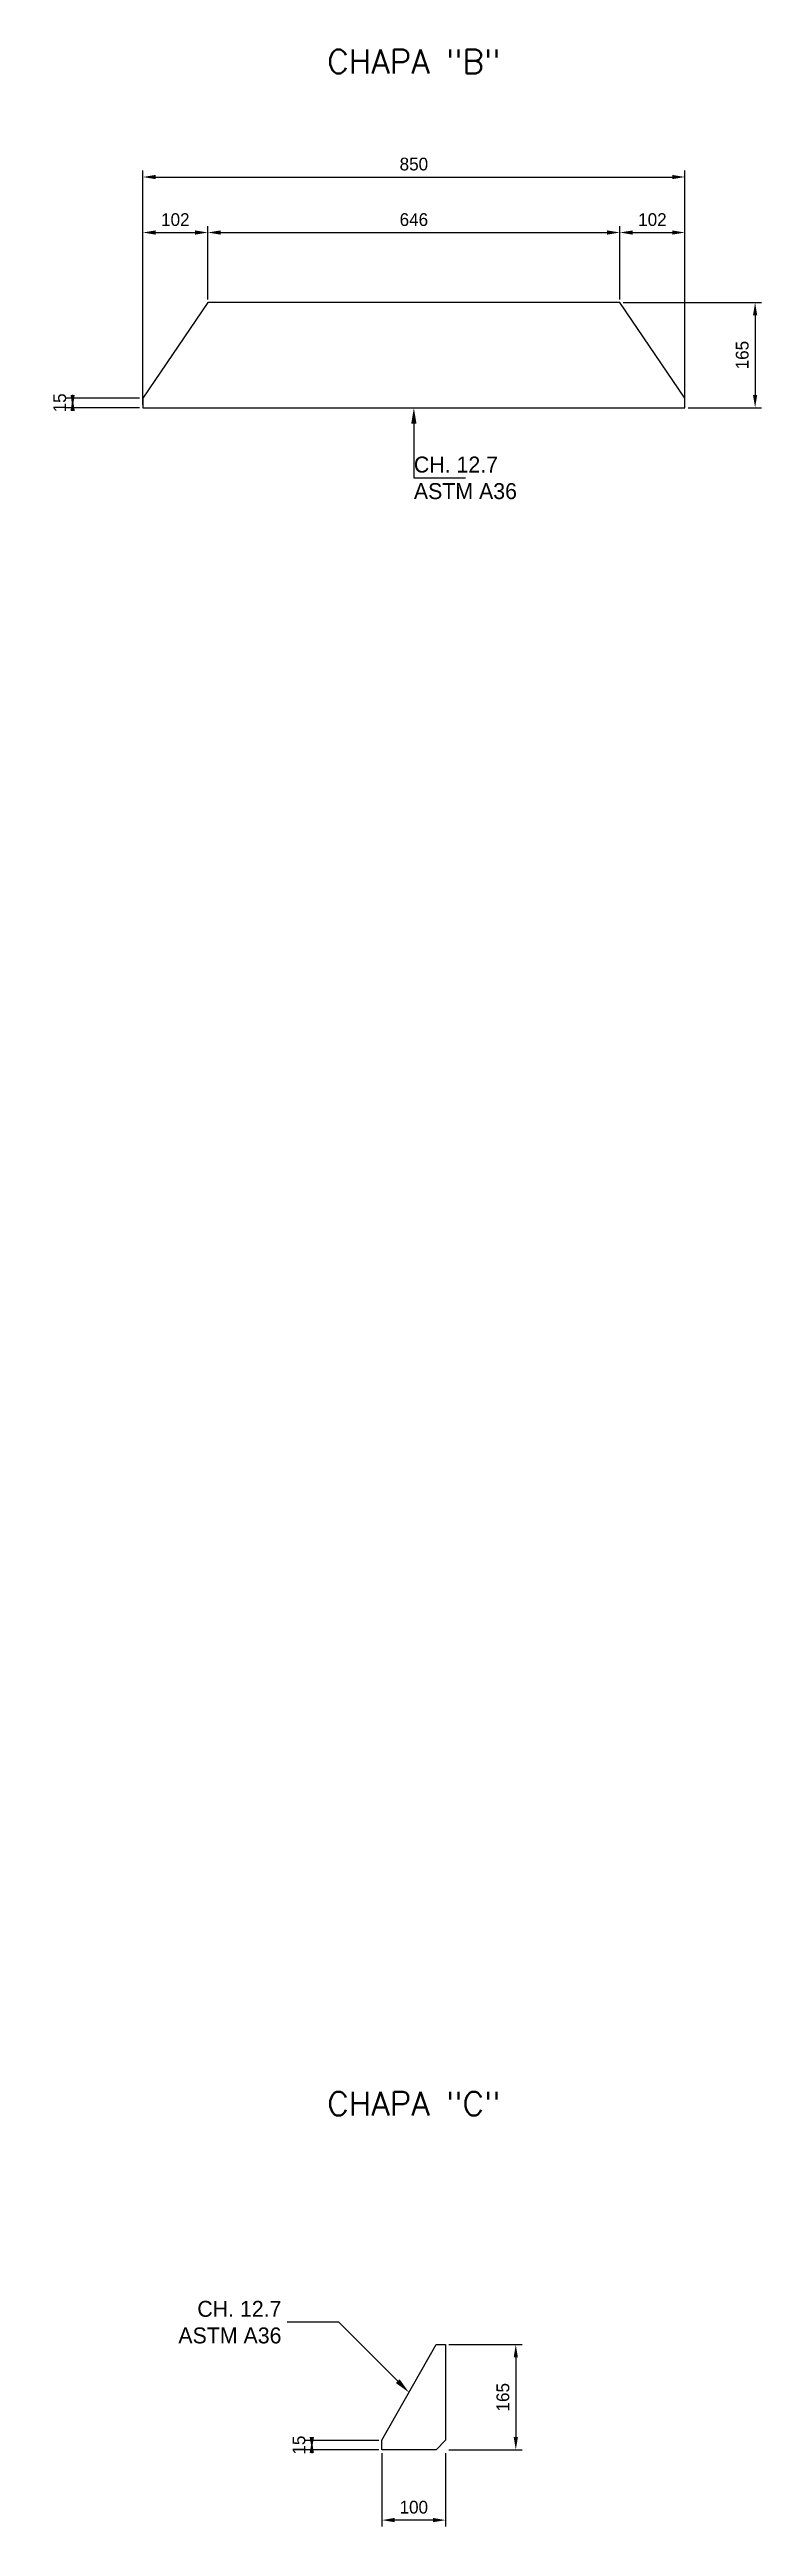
# Model space of a CAD drawing. Extents: x -5312 to 9045, y -3599 to 1729.
# Drawn here: x 7929 to 9045, y -3303 to 579 of the extents above; entities that cross this region are included whole.
import ezdxf

# ---------------------------------------------------------------- set-up
doc = ezdxf.new("R2010")
doc.units = 0
doc.header["$MEASUREMENT"] = 0
doc.linetypes.add('ACAD_ISO01W100', pattern=[5, 4, -1])
doc.layers.get('DEFPOINTS').update_dxf_attribs({"linetype": 'ACAD_ISO01W100'})
doc.layers.add('FAB-CHAPA', color=2, linetype='Continuous')
doc.layers.add('REGUA80', color=4, linetype='Continuous')
doc.styles.add('REGUA100', font='ROMANS.SHX', dxfattribs={"height": 2.54})
doc.dimstyles.new('ISO-25', dxfattribs={"dimtxt": 2.5, "dimasz": 2.5, "dimexe": 1.25, "dimexo": 0.625, "dimtad": 1, "dimtxsty": 'STANDARD', "dimcen": 2.5, "dimclrt": 4, "dimazin": 3, "dimtfac": 1, "dimtmove": 0, "dimatfit": 3})

msp = doc.modelspace()

# ---------------------------------------------------------------- texts
at = {"color": 4, "char_height": 25}
for insert, attachment_point in [((8500, -92.55), 4), ((8292.4, -2982.55), 6)]:
    msp.add_mtext('CH. 12.7\\PASTM A36', dxfattribs=dict(at, insert=insert, attachment_point=attachment_point))
at = {"layer": 'FAB-CHAPA', "color": 2, "char_height": 37.5, "attachment_point": 5, "style": 'REGUA100'}
for s, insert in [('CHAPA "B"', (8500, 560)), ('CHAPA "C"', (8500, -2640))]:
    msp.add_mtext(s, dxfattribs=dict(at, insert=insert))

# ---------------------------------------------------------------- blocks, each defined once
blk = doc.blocks.new('*D27')
for p, q in [((8075, 37), (8075, 302)), ((8095, 292), (8157, 292)), ((8177, 187), (8177, 302))]:
    blk.add_line(p, q)
for points in [[(8075, 292), (8095, 295.3), (8095, 288.7)], [(8177, 292), (8157, 288.7), (8157, 295.3)]]:
    blk.add_trace(points)
at = {"layer": 'DEFPOINTS', "color": 0}
for p in [(8126, 302), (8177, 182), (8075, 32)]:
    blk.add_point(p, dxfattribs=at)
at = {"layer": 'REGUA80', "color": 4, "insert": (8126, 302), "char_height": 20, "attachment_point": 8}
blk.add_mtext('102', dxfattribs=at)
blk = doc.blocks.new('*D28')
for p, q in [((8177, 187), (8177, 302)), ((8197, 292), (8803, 292)), ((8823, 187), (8823, 302))]:
    blk.add_line(p, q)
for points in [[(8177, 292), (8197, 295.3), (8197, 288.7)], [(8823, 292), (8803, 288.7), (8803, 295.3)]]:
    blk.add_trace(points)
at = {"layer": 'DEFPOINTS', "color": 0}
for p in [(8500, 302), (8177, 182), (8823, 182)]:
    blk.add_point(p, dxfattribs=at)
at = {"layer": 'REGUA80', "color": 4, "insert": (8500, 302), "char_height": 20, "attachment_point": 8}
blk.add_mtext('646', dxfattribs=at)
blk = doc.blocks.new('*D29')
for p, q in [((8823, 187), (8823, 302)), ((8843, 292), (8905, 292)), ((8925, 37), (8925, 302))]:
    blk.add_line(p, q)
for points in [[(8823, 292), (8843, 295.3), (8843, 288.7)], [(8925, 292), (8905, 288.7), (8905, 295.3)]]:
    blk.add_trace(points)
at = {"layer": 'DEFPOINTS', "color": 0}
for p in [(8874, 302), (8823, 182), (8925, 32)]:
    blk.add_point(p, dxfattribs=at)
at = {"layer": 'REGUA80', "color": 4, "insert": (8874, 302), "char_height": 20, "attachment_point": 8}
blk.add_mtext('102', dxfattribs=at)
blk = doc.blocks.new('*D30')
for p, q in [((8075, 22), (8075, 389)), ((8925, 22), (8925, 389)), ((8095, 379), (8905, 379))]:
    blk.add_line(p, q)
for points in [[(8075, 379), (8095, 382.3), (8095, 375.7)], [(8925, 379), (8905, 375.7), (8905, 382.3)]]:
    blk.add_trace(points)
at = {"layer": 'DEFPOINTS', "color": 0}
for p in [(8500, 389), (8075, 17), (8925, 17)]:
    blk.add_point(p, dxfattribs=at)
at = {"layer": 'REGUA80', "color": 4, "insert": (8500, 389), "char_height": 20, "attachment_point": 8}
blk.add_mtext('850', dxfattribs=at)
blk = doc.blocks.new('*D31')
for p, q in [((8070, 32.5), (7955, 32.5)), ((8070, 17.5), (7955, 17.5)), ((7965, 37.5), (7965, 12.5))]:
    blk.add_line(p, q)
for points in [[(7965, 17.5), (7961.7, 37.5), (7968.3, 37.5)], [(7965, 32.5), (7968.3, 12.5), (7961.7, 12.5)]]:
    blk.add_trace(points)
at = {"layer": 'DEFPOINTS', "color": 0, "linetype": 'BYBLOCK'}
for p in [(8075, 32.5), (8075, 17.5)]:
    blk.add_point(p, dxfattribs=at)
at = {"layer": 'REGUA80', "color": 4, "insert": (7955, 25), "char_height": 20, "attachment_point": 8, "rotation": 90}
blk.add_mtext('15', dxfattribs=at)
blk = doc.blocks.new('*D32')
for p, q in [((8828, 182.4), (9045, 182.4)), ((9035, 162.4), (9035, 37.5)), ((8930, 17.5), (9045, 17.5))]:
    blk.add_line(p, q)
for points in [[(9035, 182.4), (9038.3, 162.4), (9031.7, 162.4)], [(9035, 17.5), (9031.7, 37.5), (9038.3, 37.5)]]:
    blk.add_trace(points)
at = {"layer": 'DEFPOINTS', "color": 0, "linetype": 'BYBLOCK'}
for p in [(8823, 182.4), (8925, 17.5)]:
    blk.add_point(p, dxfattribs=at)
at = {"layer": 'REGUA80', "color": 4, "insert": (9025, 99.9), "char_height": 20, "attachment_point": 8, "rotation": 90}
blk.add_mtext('165', dxfattribs=at)
blk = doc.blocks.new('*D33')
for p, q in [((8554.8, -3017.6), (8669.8, -3017.6)), ((8659.8, -3037.6), (8659.8, -3162.6)), ((8554.8, -3182.6), (8669.8, -3182.6))]:
    blk.add_line(p, q)
for points in [[(8659.8, -3017.6), (8663.1, -3037.6), (8656.5, -3037.6)], [(8659.8, -3182.6), (8656.5, -3162.6), (8663.1, -3162.6)]]:
    blk.add_trace(points)
at = {"layer": 'DEFPOINTS', "color": 0, "linetype": 'BYBLOCK'}
for p in [(8549.8, -3017.6), (8549.8, -3182.6)]:
    blk.add_point(p, dxfattribs=at)
at = {"layer": 'REGUA80', "color": 4, "insert": (8649.8, -3100.1), "char_height": 20, "attachment_point": 8, "rotation": 90}
blk.add_mtext('165', dxfattribs=at)
blk = doc.blocks.new('*D34')
for p, q in [((8450, -3187.6), (8450, -3302.6)), ((8549.8, -3187.6), (8549.8, -3302.6)), ((8529.8, -3292.6), (8470, -3292.6))]:
    blk.add_line(p, q)
for points in [[(8450, -3292.6), (8470, -3289.2), (8470, -3295.9)], [(8549.8, -3292.6), (8529.8, -3295.9), (8529.8, -3289.2)]]:
    blk.add_trace(points)
at = {"layer": 'DEFPOINTS', "color": 0}
for p in [(8450, -3182.6), (8549.8, -3182.6), (8499.9, -3282.6)]:
    blk.add_point(p, dxfattribs=at)
at = {"layer": 'REGUA80', "color": 4, "insert": (8499.9, -3282.6), "char_height": 20, "attachment_point": 8}
blk.add_mtext('100', dxfattribs=at)
blk = doc.blocks.new('*D35')
for p, q in [((8445, -3167.6), (8330, -3167.6)), ((8445, -3182.6), (8330, -3182.6)), ((8340, -3162.6), (8340, -3187.6))]:
    blk.add_line(p, q)
for points in [[(8340, -3182.6), (8336.7, -3162.6), (8343.3, -3162.6)], [(8340, -3167.6), (8343.3, -3187.6), (8336.7, -3187.6)]]:
    blk.add_trace(points)
at = {"layer": 'DEFPOINTS', "color": 0, "linetype": 'BYBLOCK'}
for p in [(8450, -3167.6), (8450, -3182.6)]:
    blk.add_point(p, dxfattribs=at)
at = {"layer": 'REGUA80', "color": 4, "insert": (8330, -3175.1), "char_height": 20, "attachment_point": 8, "rotation": 90}
blk.add_mtext('15', dxfattribs=at)

# ---------------------------------------------------------------- dimensions: what is measured, and where the dimension line sits
for base, p1, p2, text, picture, middle in [((8075, 379), (8925, 17), (8075, 17), '850', '*D30', (8500, 379)), ((8075, 292), (8177, 182), (8075, 32), '102', '*D27', (8126, 292)), ((8177, 292), (8823, 182), (8177, 182), '646', '*D28', (8500, 292)), ((8823, 292), (8925, 32), (8823, 182), '102', '*D29', (8874, 292)), ((8549.8, -3292.55), (8450, -3182.55), (8549.8, -3182.55), '100', '*D34', (8499.9, -3292.55))]:
    dim = msp.add_linear_dim(base=base, p1=p1, p2=p2, text=text, dimstyle='ISO-25', override={"dimtxt": 20, "dimasz": 20, "dimgap": 10})
    dim.commit()
    dim.dimension.update_dxf_attribs({"geometry": picture, "text_midpoint": middle})
for base, p1, p2, text, picture, middle in [((9035, 17.45), (8823, 182.45), (8925, 17.45), '165', '*D32', (9035, 99.95)), ((7965, 32.45), (8075, 17.45), (8075, 32.45), '15', '*D31', (7965, 24.95)), ((8659.8, -3182.55), (8549.8, -3017.55), (8549.8, -3182.55), '165', '*D33', (8659.8, -3100.05)), ((8340, -3167.55), (8450, -3182.55), (8450, -3167.55), '15', '*D35', (8340, -3175.05))]:
    dim = msp.add_linear_dim(base=base, p1=p1, p2=p2, angle=90, text=text, dimstyle='ISO-25', override={"dimtxt": 20, "dimasz": 20, "dimgap": 10})
    dim.commit()
    dim.dimension.update_dxf_attribs({"geometry": picture, "text_midpoint": middle, "dimtype": 160})

# ---------------------------------------------------------------- linework, layer by layer
for points in [[(8500, -7.55), (8500, -92.55), (8581, -92.55)], [(8474.722, -3074.872), (8382.4, -2982.55), (8301.4, -2982.55)]]:
    msp.add_lwpolyline(points)
for points in [[(8500, 17.45), (8504.167, -7.55), (8495.833, -7.55)], [(8492.4, -3092.55), (8471.776, -3077.819), (8477.669, -3071.926)]]:
    msp.add_trace(points)
at = {"layer": 'FAB-CHAPA'}
for points in [[(8925, 17.45), (8925, 32.45), (8823, 182.45), (8177, 182.45), (8075, 32.45), (8075, 17.45)], [(8450, -3182.55), (8450, -3167.55), (8534.8, -3017.55), (8549.8, -3017.55), (8549.8, -3167.55), (8534.8, -3182.55)]]:
    msp.add_lwpolyline(points, close=True, dxfattribs=at)

msp.set_redraw_order([(e.dxf.handle, doc.entitydb.next_handle()) for e in msp.query("TEXT MTEXT ATTDEF DIMENSION ARC_DIMENSION")])  # texts and dimensions are drawn at this point

doc.saveas('drawing.dxf')
